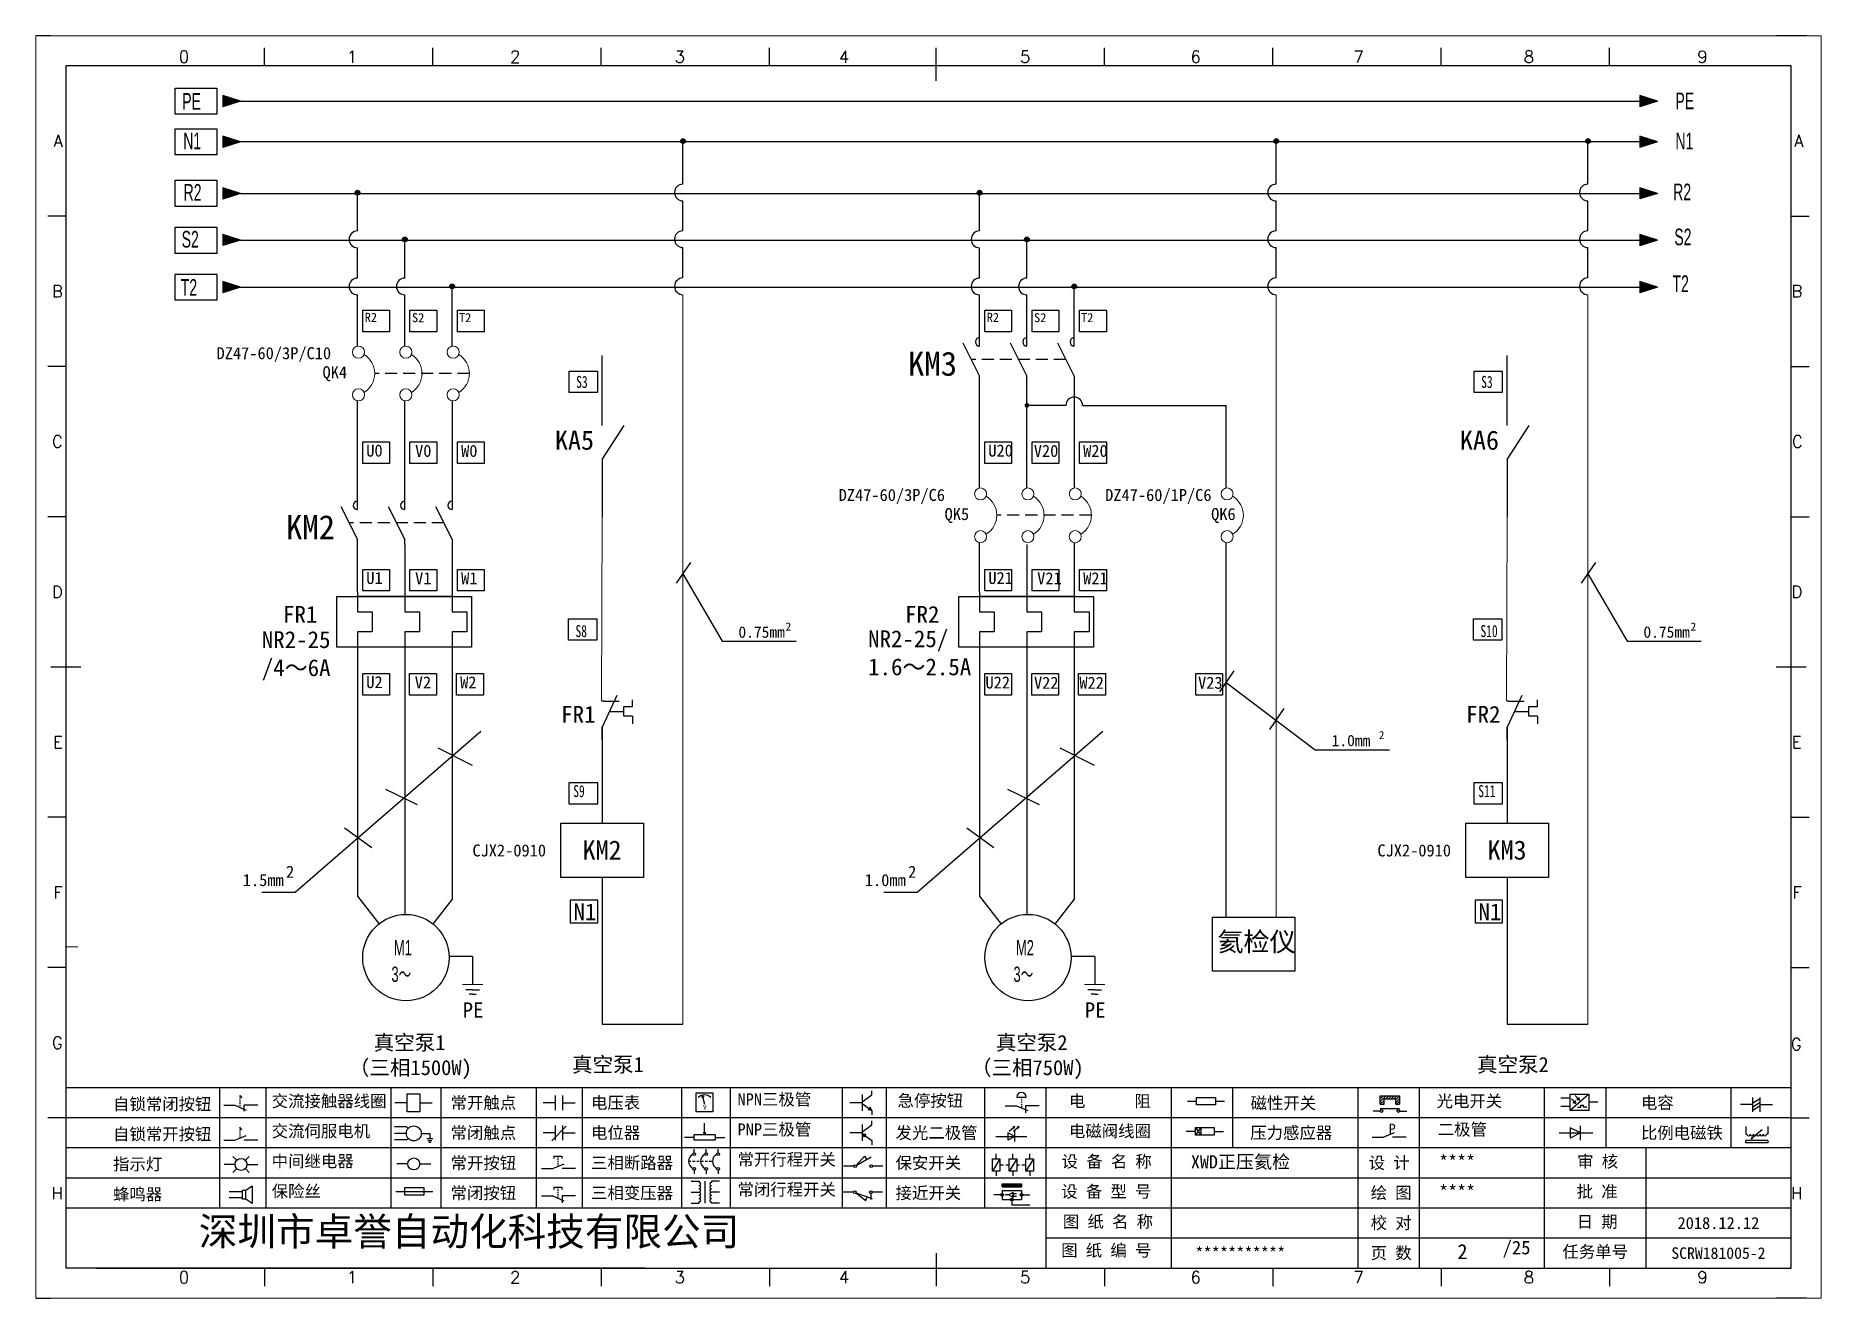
# Model space of a CAD drawing. Header units: millimetres. Extents: x -300 to 5587, y 233 to 3316.
# Drawn here: x 451.1 to 748.1, y 1904.7 to 2114.7 of the extents above; entities that cross this region are included whole.
import ezdxf
from ezdxf.enums import TextEntityAlignment as Align

# ---------------------------------------------------------------- set-up
doc = ezdxf.new("R2010")
doc.units = ezdxf.units.MM
doc.linetypes.add('ACISOWELD', pattern=[3, 2, -1])
for name, color, linetype in [('AE_BOR', 1, 'Continuous'), ('MISC', 2, 'Continuous'), ('SYMS', 7, 'Continuous')]:
    doc.layers.add(name, color=color, linetype=linetype)
doc.styles.get("Standard").update_dxf_attribs({"font": ''})
doc.styles.add('WD', font='romans.shx', dxfattribs={"width": 0.8, "bigfont": 'gbcbig.shx'})
doc.styles.add('样式 0', font='')
doc.styles.add('样式 2', font='')
doc.styles.add('样式 8', font='arial.ttf', dxfattribs={"width": 0.6, "height": 2.5})
doc.styles.add('汉字', font='')
doc.styles.get('Standard').set_extended_font_data('SimSun')
doc.styles.get('样式 0').set_extended_font_data('KaiTi_GB2312')
doc.styles.get('样式 2').set_extended_font_data('NSimSun')
doc.styles.get('汉字').set_extended_font_data('新宋体')

msp = doc.modelspace()

# ---------------------------------------------------------------- texts
at = {"style": '汉字'}
for s, p in [('QK4', (500.867, 2058.703)), ('QK5', (604.337, 2035.119)), ('QK6', (648.669, 2035.119))]:
    msp.add_text(s, height=2, dxfattribs=at).set_placement(p, align=Align.MIDDLE_CENTER)
at = {"color": 0}
for s, p in [('0.75mm', (568.006, 2014.546)), ('0.75mm', (718.535, 2014.546)), ('1.0mm', (666.681, 1996.501))]:
    msp.add_text(s, height=1.89, dxfattribs=at).set_placement(p)
msp.add_text('2', height=2.5).set_placement((687.585, 1911.188))
at = {"attachment_point": 1}
for s, insert, char_height, width, style in [('N1', (475.664, 2098.572), 2.772, 4.96666, '样式 8'), ('N1', (723.864, 2098.554), 2.772, 4.96666, '样式 8'), ('R2', (475.727, 2090.009), 2.772, 4.96666, '样式 8'), ('R2', (723.489, 2090.078), 2.772, 15.27425, '样式 8'), ('S2', (475.397, 2082.208), 2.772, 4.96666, '样式 8'), ('S2', (723.68, 2082.594), 2.772, 19.43687, '样式 8'), ('T2', (475.247, 2074.202), 2.772, 4.96666, '样式 8'), ('T2', (723.375, 2074.82), 2.772, 15.27425, '样式 8'), ('KA5', (537.484, 2048.993), 3.185, 7.10735, '样式 0'), ('KA6', (688.013, 2048.993), 3.185, 7.10735, '样式 0'), ('\\pi0.45543;KM2', (541.617, 1980.819), 3.185, 7.31625, '样式 2'), ('\\pi0.45543;KM3', (692.146, 1980.819), 3.185, 7.31625, '样式 2'), ('M1', (510.7, 1964.257), 2.56, 8.7428, '样式 8'), ('M2', (614.171, 1964.257), 2.56, 8.7428, '样式 8'), ('氦检仪', (647.66, 1965.573), 3.185, 18.06581, '样式 2'), ('{\\f|b0|i0|c2|p2;3\\fSimSun|b0|i0|c134|p2;～}', (510.285, 1959.847), 2.56, 9.87863, '样式 8'), ('{\\f|b0|i0|c2|p2;3\\fSimSun|b0|i0|c134|p2;～}', (613.756, 1959.847), 2.56, 9.87863, '样式 8')]:
    msp.add_mtext(s, dxfattribs=dict(at, insert=insert, char_height=char_height, width=width, style=style))
at = {"color": 0, "char_height": 1.35, "width": 2.39904, "attachment_point": 1}
for insert in [(575.856, 2017.07), (726.384, 2017.07), (674.53, 1999.025)]:
    msp.add_mtext('2', dxfattribs=dict(at, insert=insert))
at = {"color": 0, "lineweight": -2, "char_height": 2.5415, "width": 5.69717, "attachment_point": 1}
for insert in [(522.136, 1953.898), (625.607, 1953.898)]:
    msp.add_mtext('{PE}', dxfattribs=dict(at, insert=insert))
at = {"char_height": 2.5, "attachment_point": 1}
for s, insert, width in [('\\pi6.372;真空泵1\\P\\pi2.254;（三相1500W)', (500.968, 1948.461), 23.05006), ('\\pi6.372;真空泵2\\P\\pi2.254;（三相750W)', (604.439, 1948.461), 23.05006), ('{\\fSimSun|b0|i0|c134|p2;真空泵1}', (540.328, 1944.802), 47.49761), ('{真空泵2}', (690.857, 1944.802), 47.49761)]:
    msp.add_mtext(s, dxfattribs=dict(at, insert=insert, width=width))
at = {"layer": 'MISC', "char_height": 2.772, "width": 4.96666, "attachment_point": 1, "style": '样式 8'}
for insert in [(475.5, 2105.137), (723.864, 2105.207)]:
    msp.add_mtext('PE', dxfattribs=dict(at, insert=insert))
at = {"layer": 'MISC', "color": 0, "attachment_point": 1, "style": '样式 0'}
for s, insert, char_height, width in [('R2', (505.845, 2068.584), 1.5, 5.01683), ('S2', (513.711, 2068.531), 1.5, 5.01683), ('T2', (521.533, 2068.533), 1.5, 5.01683), ('R2', (609.314, 2068.586), 1.5, 5.01683), ('S2', (617.181, 2068.533), 1.5, 5.01683), ('T2', (625.003, 2068.535), 1.5, 5.01683), ('{\\fSimSun|b0|i0|c134|p2;DZ47-60/3P/C10}', (481.204, 2062.871), 2, 9.98661), ('KM3', (596.21, 2062.12), 4, 5.01683), ('{\\W0.7;S3}', (541.021, 2058.096), 2, 3.31882), ('{\\W0.7;S3}', (691.549, 2058.096), 2, 3.31882), ('U0', (506.1, 2046.676), 2, 5.01683), ('V0', (514.222, 2046.623), 2, 5.01683), ('W0', (521.874, 2046.625), 2, 5.01683), ('U20', (609.569, 2046.678), 2, 5.01683), ('V20', (617.132, 2046.625), 2, 5.01683), ('W20', (625.343, 2046.627), 2, 5.01683), ('{\\fSimSun|b0|i0|c134|p2;DZ47-60/3P/C6}', (584.674, 2039.287), 2, 9.98661), ('{\\fSimSun|b0|i0|c134|p2;DZ47-60/1P/C6}', (629.006, 2039.287), 2, 9.98661), ('KM2', (492.741, 2034.936), 4, 5.01683), ('U1', (506.1, 2025.482), 2, 5.01683), ('V1', (514.222, 2025.429), 2, 5.01683), ('W1', (521.874, 2025.43), 2, 5.01683), ('U21', (609.571, 2025.482), 2, 5.01683), ('V21', (617.693, 2025.429), 2, 5.01683), ('W21', (625.345, 2025.43), 2, 5.01683), ('FR1', (492.255, 2019.827), 2.8, 5.01683), ('FR2', (595.726, 2019.827), 2.8, 5.01683), ('{\\W0.7;S8}', (540.9, 2016.653), 2, 3.31882), ('{\\W0.7;S10}', (691.429, 2016.653), 2, 3.31882), ('NR2-25\\P/4～6{A}', (488.723, 2015.63), 2.8, 20.46786), ('NR2-25/\\P1.6～2.5A', (589.575, 2015.768), 2.8, 20.46786), ('U2', (506.1, 2008.167), 2, 5.01683), ('V2', (514.164, 2008.114), 2, 5.01683), ('W2', (521.714, 2008.116), 2, 5.01683), ('U22', (609.096, 2008.108), 2, 5.01683), ('V22', (617.16, 2008.055), 2, 5.01683), ('W22', (624.71, 2008.057), 2, 5.01683), ('V23', (644.456, 2008.055), 2, 5.01683), ('FR1', (538.517, 2003.205), 2.8, 5.01683), ('FR2', (689.046, 2003.205), 2.8, 5.01683), ('{\\W0.7;S9}', (540.531, 1990.039), 2, 3.31882), ('{\\W0.7;S11}', (691.06, 1990.039), 2, 3.31882), ('{\\fSimSun|b0|i0|c134|p49;CJX2-0910}', (523.757, 1980.166), 2, 9.93959), ('{\\fSimSun|b0|i0|c134|p49;CJX2-0910}', (674.286, 1980.166), 2, 9.93959), ('1.5mm', (485.558, 1975.235), 2, 5.01683), ('2', (492.754, 1976.618), 2, 5.01683), ('1.0mm', (589.029, 1975.235), 2, 5.01683), ('2', (596.225, 1976.618), 2, 5.01683), ('N1', (540.571, 1970.361), 2.8, 5.01683), ('N1', (691.1, 1970.361), 2.8, 5.01683)]:
    msp.add_mtext(s, dxfattribs=dict(at, insert=insert, char_height=char_height, width=width))

# ---------------------------------------------------------------- blocks, each defined once
blk = doc.blocks.new('磁性开关')
at = {"linetype": 'ByBlock'}
h = blk.add_hatch(dxfattribs=at)
h.set_pattern_fill('ANSI31', color=256, scale=0.1, style=0)
h.paths.add_polyline_path([(-1910.88, -776.69), (-1910.88, -775.29), (-1907.69, -775.29), (-1907.69, -776.69), (-1908.31, -776.69), (-1908.31, -775.79), (-1910.25, -775.79), (-1910.25, -776.69)])
for p, q in [((-1910.91, -777.81), (-1912.09, -777.81)), ((-1910.88, -776.69), (-1910.88, -775.29)), ((-1910.88, -775.29), (-1907.69, -775.29)), ((-1910.88, -776.69), (-1910.25, -776.69)), ((-1910.88, -777.39), (-1907.69, -777.39)), ((-1910.25, -776.69), (-1910.25, -775.79)), ((-1910.25, -775.79), (-1908.31, -775.79)), ((-1908.31, -776.69), (-1908.31, -775.79)), ((-1908.31, -776.69), (-1907.69, -776.69)), ((-1907.69, -775.29), (-1907.69, -776.69)), ((-1907.66, -777.81), (-1906.48, -777.81))]:
    blk.add_line(p, q, dxfattribs=at)
for centre in [(-1910.68, -777.81), (-1907.88, -777.81)]:
    blk.add_circle(centre, 0.225, dxfattribs=at)
blk = doc.blocks.new('*U4')
at = {"linetype": 'ByBlock'}
for p, q in [((-1909.23, -780.45), (-1909.23, -780.67)), ((-1909.23, -780.45), (-1908.92, -780.84)), ((-1909.23, -780.84), (-1909.23, -781.05)), ((-1911.92, -782.07), (-1910.06, -782.07)), ((-1910.06, -782.07), (-1908.18, -782.88)), ((-1909.23, -781.23), (-1909.23, -781.44)), ((-1909.23, -781.61), (-1909.23, -781.83)), ((-1909.23, -782), (-1909.23, -782.21)), ((-1909.23, -782.38), (-1909.23, -782.43)), ((-1908.52, -783.07), (-1908.52, -782.07)), ((-1906.25, -782.07), (-1908.52, -782.07))]:
    blk.add_line(p, q, dxfattribs=at)
blk = doc.blocks.new('*U6')
at = {"linetype": 'ByBlock'}
for p, q in [((-1911.92, -792.89), (-1910.06, -792.89)), ((-1910.06, -792.89), (-1908.18, -792.08)), ((-1908.88, -791.17), (-1909.23, -790.71)), ((-1909.23, -790.71), (-1909.23, -790.92)), ((-1909.23, -791.09), (-1909.23, -791.31)), ((-1909.23, -791.48), (-1909.23, -791.69)), ((-1909.23, -791.86), (-1909.23, -792.08)), ((-1909.23, -792.25), (-1909.23, -792.47)), ((-1906.25, -792.89), (-1908.52, -792.89))]:
    blk.add_line(p, q, dxfattribs=at)
blk = doc.blocks.new('蜂鸣器')
at = {"linetype": 'ByBlock'}
for p, q in [((-1907.17, -795.53), (-1908.25, -796.26)), ((-1907.17, -795.53), (-1907.17, -798.41)), ((-1908.8, -796.48), (-1911.01, -796.48)), ((-1908.8, -797.46), (-1911.01, -797.46)), ((-1908.25, -796.26), (-1908.8, -796.26)), ((-1908.8, -797.68), (-1908.8, -796.26)), ((-1908.25, -797.68), (-1908.8, -797.68)), ((-1908.25, -797.68), (-1908.25, -796.26)), ((-1907.17, -798.41), (-1908.25, -797.68))]:
    blk.add_line(p, q, dxfattribs=at)
blk = doc.blocks.new('指示灯')
at = {"linetype": 'ByBlock'}
for p, q in [((-1854.25, -776.92), (-1856.06, -776.92)), ((-1854.62, -775.59), (-1853.97, -776.23)), ((-1854.62, -778.25), (-1853.97, -777.61)), ((-1851.9, -775.59), (-1852.54, -776.23)), ((-1851.9, -778.25), (-1852.54, -777.61)), ((-1852.26, -776.92), (-1850.45, -776.92))]:
    blk.add_line(p, q, dxfattribs=at)
blk.add_circle((-1853.26, -776.92), 0.992, dxfattribs=at)
blk = doc.blocks.new('光电开关')
at = {"linetype": 'ByBlock'}
h = blk.add_hatch(dxfattribs=at)
h.set_pattern_fill('ANSI31', color=256, scale=0.01, style=0)
h.set_pattern_definition([(45, (0.172267, 0), (-0.0224506403, 0.0224506403), [])])
h.paths.add_polyline_path([(-1882.44, -776.34), (-1882.5, -775.91), (-1882.68, -776.07)])
h.paths.add_polyline_path([(-1882.86, -776.23), (-1882.44, -776.34), (-1882.68, -776.07)])
h.paths.add_polyline_path([(-1883.05, -776.88), (-1883.11, -776.45), (-1883.29, -776.61)])
h.paths.add_polyline_path([(-1883.47, -776.77), (-1883.05, -776.88), (-1883.29, -776.61)])
for p, q in [((-1884.01, -775.96), (-1885.56, -775.96)), ((-1884.01, -777.39), (-1885.56, -777.39)), ((-1880.91, -775.3), (-1884.01, -778.05)), ((-1883.75, -776.09), (-1883.05, -776.88)), ((-1883.11, -776.45), (-1883.47, -776.77)), ((-1883.05, -776.88), (-1883.47, -776.77)), ((-1883.14, -775.55), (-1882.44, -776.34)), ((-1883.05, -776.88), (-1883.11, -776.45)), ((-1882.5, -775.91), (-1882.86, -776.23)), ((-1882.44, -776.34), (-1882.86, -776.23)), ((-1882.78, -777.47), (-1882.23, -777.47)), ((-1882.44, -776.34), (-1882.5, -775.91)), ((-1882.23, -777.47), (-1882.23, -777.14)), ((-1882.23, -777.14), (-1881.78, -777.14)), ((-1881.78, -777.47), (-1881.78, -777.14)), ((-1881.23, -777.47), (-1881.78, -777.47)), ((-1879.37, -776.67), (-1880.91, -776.67))]:
    blk.add_line(p, q, dxfattribs=at)
blk.add_lwpolyline([(-1884.01, -775.3), (-1880.91, -775.3), (-1880.91, -778.05), (-1884.01, -778.05)], close=True, dxfattribs=at)
blk = doc.blocks.new('交流接触器线圈')
at = {"linetype": 'ByBlock'}
for p, q in [((-1880.82, -781.77), (-1882.87, -781.77)), ((-1878.72, -781.77), (-1876.67, -781.77))]:
    blk.add_line(p, q, dxfattribs=at)
blk.add_lwpolyline([(-1880.82, -780.28), (-1878.72, -780.28), (-1878.72, -783.26), (-1880.82, -783.26)], close=True, dxfattribs=at)
blk = doc.blocks.new('交流伺服电机')
at = {"linetype": 'ByBlock'}
for p, q in [((-1880.97, -785.75), (-1882.94, -785.75)), ((-1880.97, -786.85), (-1882.94, -786.85)), ((-1880.97, -785.75), (-1880.65, -786.03)), ((-1878.49, -786.85), (-1877.07, -786.85)), ((-1877.07, -786.85), (-1877.07, -787.72)), ((-1880.97, -787.94), (-1882.94, -787.94)), ((-1880.97, -787.94), (-1880.65, -787.67)), ((-1877.54, -787.72), (-1876.59, -787.72)), ((-1877.38, -788.01), (-1876.75, -788.01)), ((-1877.23, -788.29), (-1876.9, -788.29))]:
    blk.add_line(p, q, dxfattribs=at)
blk.add_circle((-1879.73, -786.85), 1.24, dxfattribs=at)
blk = doc.blocks.new('中间继电器')
at = {"linetype": 'ByBlock'}
for p, q in [((-1880.72, -791.92), (-1882.54, -791.92)), ((-1878.74, -791.92), (-1876.92, -791.92))]:
    blk.add_line(p, q, dxfattribs=at)
blk.add_circle((-1879.73, -791.92), 0.992, dxfattribs=at)
blk = doc.blocks.new('保险丝')
at = {"linetype": 'ByBlock'}
blk.add_line((-1882.72, -796.49), (-1876.55, -796.49), dxfattribs=at)
blk.add_lwpolyline([(-1881.2, -795.86), (-1878.06, -795.86), (-1878.06, -797.12), (-1881.2, -797.12)], close=True, dxfattribs=at)
blk = doc.blocks.new('常开按钮')
at = {"linetype": 'ByBlock'}
for p, q in [((-1910.06, -787.73), (-1908.18, -786.93)), ((-1909.9, -785.68), (-1908.56, -785.68)), ((-1909.9, -785.68), (-1909.9, -786.07)), ((-1909.23, -785.68), (-1909.23, -785.89)), ((-1909.23, -786.06), (-1909.23, -786.28)), ((-1909.23, -786.45), (-1909.23, -786.67)), ((-1909.23, -786.84), (-1909.23, -787.05)), ((-1908.56, -785.68), (-1908.56, -786.07)), ((-1911.92, -787.73), (-1910.06, -787.73)), ((-1909.23, -787.22), (-1909.23, -787.38)), ((-1906.25, -787.73), (-1908.52, -787.73))]:
    blk.add_line(p, q, dxfattribs=at)
blk = doc.blocks.new('常开触点')
at = {"linetype": 'ByBlock'}
for p, q in [((-1853.82, -782.99), (-1853.82, -780.56)), ((-1852.6, -782.99), (-1852.6, -780.56)), ((-1853.82, -781.77), (-1855.88, -781.77)), ((-1852.6, -781.77), (-1850.55, -781.77))]:
    blk.add_line(p, q, dxfattribs=at)
blk = doc.blocks.new('常闭触点')
at = {"linetype": 'ByBlock'}
for p, q in [((-1853.82, -786.77), (-1855.88, -786.77)), ((-1852.01, -785.66), (-1854.43, -788.1)), ((-1853.82, -787.99), (-1853.82, -785.56)), ((-1852.6, -787.99), (-1852.6, -785.56)), ((-1852.6, -786.77), (-1850.55, -786.77))]:
    blk.add_line(p, q, dxfattribs=at)
blk = doc.blocks.new('常闭按钮')
at = {"linetype": 'ByBlock'}
for p, q in [((-1856.13, -792.28), (-1854.28, -792.28)), ((-1854.28, -792.28), (-1852.4, -793.09)), ((-1854.11, -790.83), (-1852.77, -790.83)), ((-1854.11, -790.83), (-1854.11, -791.22)), ((-1853.44, -790.83), (-1853.44, -791.04)), ((-1853.44, -791.21), (-1853.44, -791.43)), ((-1853.44, -791.6), (-1853.44, -791.82)), ((-1853.44, -791.99), (-1853.44, -792.2)), ((-1853.44, -792.37), (-1853.44, -792.53)), ((-1852.77, -790.83), (-1852.77, -791.22)), ((-1850.47, -792.28), (-1852.73, -792.28)), ((-1852.73, -792.28), (-1852.73, -793.43))]:
    blk.add_line(p, q, dxfattribs=at)
blk = doc.blocks.new('电磁阀线圈')
at = {"linetype": 'ByBlock'}
for p, q in [((-1854.61, -795.92), (-1853.75, -797.16)), ((-1853.75, -795.92), (-1854.61, -797.16)), ((-1853.75, -795.92), (-1853.75, -797.16)), ((-1854.61, -796.54), (-1856.17, -796.54)), ((-1851.53, -796.54), (-1849.97, -796.54))]:
    blk.add_line(p, q, dxfattribs=at)
blk.add_lwpolyline([(-1854.61, -795.92), (-1851.53, -795.92), (-1851.53, -797.16), (-1854.61, -797.16)], close=True, dxfattribs=at)
blk = doc.blocks.new('电压表')
at = {"linetype": 'ByBlock'}
for p, q in [((-1814.84, -780.75), (-1814.91, -781.13)), ((-1814.6, -781.05), (-1814.91, -781.13)), ((-1814.84, -780.75), (-1814.46, -782.26)), ((-1814.84, -780.75), (-1814.6, -781.05))]:
    blk.add_line(p, q, dxfattribs=at)
blk.add_lwpolyline([(-1815.84, -780.34), (-1813.07, -780.34), (-1813.07, -783.49), (-1815.84, -783.49)], close=True, dxfattribs=at)
blk.add_arc((-1814.46, -782.26), 1.56, 46.8313, 133.1687, dxfattribs=at)
at = {"linetype": 'ByBlock', "insert": (-1814.7, -782.39), "char_height": 0.75, "width": 0.6768, "attachment_point": 1}
blk.add_mtext('V', dxfattribs=at)
blk = doc.blocks.new('电位器')
at = {"linetype": 'ByBlock'}
for p, q in [((-1814.45, -787.3), (-1814.62, -786.96)), ((-1814.62, -786.96), (-1814.27, -786.96)), ((-1814.45, -787.3), (-1814.45, -785.39)), ((-1814.45, -787.3), (-1814.27, -786.96)), ((-1816.21, -787.75), (-1817.79, -787.75)), ((-1812.68, -787.75), (-1811.1, -787.75))]:
    blk.add_line(p, q, dxfattribs=at)
blk.add_lwpolyline([(-1816.21, -787.3), (-1812.68, -787.3), (-1812.68, -788.2), (-1816.21, -788.2)], close=True, dxfattribs=at)
blk = doc.blocks.new('三相断路器')
at = {"linetype": 'ByBlock'}
for p, q in [((-1816.17, -790.33), (-1816.17, -789.7)), ((-1814.17, -790.33), (-1814.17, -789.7)), ((-1812.18, -790.33), (-1812.18, -789.7)), ((-1817.14, -791.74), (-1816.72, -791.74)), ((-1816.45, -791.74), (-1816.03, -791.74)), ((-1815.76, -791.74), (-1815.34, -791.74)), ((-1815.07, -791.74), (-1814.65, -791.74)), ((-1814.38, -791.74), (-1813.96, -791.74)), ((-1813.69, -791.74), (-1813.27, -791.74)), ((-1816.17, -793.19), (-1816.17, -793.83)), ((-1814.17, -793.19), (-1814.17, -793.83)), ((-1812.18, -793.19), (-1812.18, -793.83))]:
    blk.add_line(p, q, dxfattribs=at)
for centre in [(-1816.17, -790.55), (-1816.17, -792.98), (-1814.17, -790.55), (-1814.17, -792.98), (-1812.18, -790.55), (-1812.18, -792.98)]:
    blk.add_circle(centre, 0.219, dxfattribs=at)
for centre in [(-1815.81, -791.74), (-1813.82, -791.74), (-1811.83, -791.74)]:
    blk.add_arc(centre, 1.32, 115.5791, 244.4209, dxfattribs=at)
blk = doc.blocks.new('三相变压器')
at = {"linetype": 'ByBlock'}
for p, q in [((-1816.69, -795.03), (-1815.37, -795.03)), ((-1815.37, -795.03), (-1815.37, -795.24)), ((-1814.34, -798.7), (-1814.34, -795.04)), ((-1812, -795.03), (-1813.32, -795.03)), ((-1813.32, -795.03), (-1813.32, -795.24)), ((-1816.69, -796.87), (-1815.37, -796.87)), ((-1816.69, -798.71), (-1815.37, -798.71)), ((-1815.37, -798.71), (-1815.37, -798.5)), ((-1812, -796.87), (-1813.32, -796.87)), ((-1813.32, -798.71), (-1813.32, -798.5)), ((-1812, -798.71), (-1813.32, -798.71))]:
    blk.add_line(p, q, dxfattribs=at)
for centre, start, end in [((-1815.37, -795.51), 270, 90), ((-1815.37, -796.06), 270, 90), ((-1813.32, -795.51), 90, 270), ((-1813.32, -796.06), 90, 270), ((-1815.37, -796.6), 270, 90), ((-1815.37, -797.14), 270, 90), ((-1815.37, -797.68), 270, 90), ((-1815.37, -798.23), 270, 90), ((-1813.32, -796.6), 90, 270), ((-1813.32, -797.14), 90, 270), ((-1813.32, -797.68), 90, 270), ((-1813.32, -798.23), 90, 270)]:
    blk.add_arc(centre, 0.271, start, end, dxfattribs=at)
blk = doc.blocks.new('压力感应器')
at = {"linetype": 'ByBlock'}
for p, q in [((-1817.44, -777.73), (-1815.59, -777.73)), ((-1815.59, -777.73), (-1813.71, -776.93)), ((-1811.78, -777.73), (-1814.05, -777.73))]:
    blk.add_line(p, q, dxfattribs=at)
at = {"linetype": 'ByBlock', "insert": (-1814.65, -775.48), "char_height": 1.68, "width": 1.2242, "attachment_point": 1}
blk.add_mtext('{\\fNSimSun|b0|i0|c134|p49;P}', dxfattribs=at)
blk = doc.blocks.new('二极管')
at = {"linetype": 'ByBlock'}
for p, q in [((-1787.52, -776.77), (-1781.92, -776.77)), ((-1783.97, -776.77), (-1785.69, -775.9)), ((-1785.69, -775.9), (-1785.69, -777.65)), ((-1783.97, -776.77), (-1785.69, -777.65)), ((-1783.97, -777.99), (-1783.97, -775.56))]:
    blk.add_line(p, q, dxfattribs=at)
blk = doc.blocks.new('NPN三极管')
at = {"linetype": 'ByBlock'}
for p, q in [((-1785.73, -780.61), (-1785.73, -783.32)), ((-1785.73, -781.82), (-1784.15, -780.66)), ((-1784.15, -780.66), (-1784.15, -779.98)), ((-1785.73, -781.97), (-1787.81, -781.97)), ((-1785.73, -782.11), (-1784.15, -783.27)), ((-1784.41, -782.73), (-1784.74, -783.18)), ((-1784.15, -783.27), (-1784.74, -783.18)), ((-1784.15, -783.27), (-1784.41, -782.73)), ((-1784.15, -783.27), (-1784.15, -783.96))]:
    blk.add_line(p, q, dxfattribs=at)
blk = doc.blocks.new('PNP三极管')
at = {"linetype": 'ByBlock'}
for p, q in [((-1784.9, -786.74), (-1786.98, -786.74)), ((-1784.9, -785.38), (-1784.9, -788.09)), ((-1784.9, -786.59), (-1783.32, -785.43)), ((-1784.9, -786.88), (-1783.32, -788.04)), ((-1784.9, -786.88), (-1784.31, -786.97)), ((-1784.9, -786.88), (-1784.64, -787.42)), ((-1784.31, -786.97), (-1784.64, -787.42)), ((-1783.32, -785.43), (-1783.32, -784.75)), ((-1783.32, -788.04), (-1783.32, -788.73))]:
    blk.add_line(p, q, dxfattribs=at)
blk = doc.blocks.new('常开行程开关')
at = {"linetype": 'ByBlock'}
for p, q in [((-1786.29, -792.3), (-1788.01, -792.3)), ((-1785.89, -792.17), (-1784.52, -790.62)), ((-1785.89, -792.17), (-1783.43, -790.72)), ((-1784.52, -790.62), (-1784.19, -791.17)), ((-1781.48, -792.3), (-1783.21, -792.3))]:
    blk.add_line(p, q, dxfattribs=at)
for centre in [(-1786.07, -792.3), (-1783.42, -792.3)]:
    blk.add_circle(centre, 0.219, dxfattribs=at)
blk = doc.blocks.new('常闭行程开关')
at = {"linetype": 'ByBlock'}
for p, q in [((-1786.34, -796.62), (-1788.07, -796.62)), ((-1785.93, -796.72), (-1783.25, -797.7)), ((-1785.93, -796.72), (-1784.3, -798)), ((-1784.3, -798), (-1784.08, -797.4)), ((-1783.48, -796.84), (-1783.48, -797.85)), ((-1781.54, -796.62), (-1783.26, -796.62))]:
    blk.add_line(p, q, dxfattribs=at)
for centre in [(-1786.12, -796.62), (-1783.48, -796.62)]:
    blk.add_circle(centre, 0.219, dxfattribs=at)
blk = doc.blocks.new('电容')
at = {"linetype": 'ByBlock'}
for p, q in [((-1756.08, -782.99), (-1756.08, -780.56)), ((-1754.86, -780.79), (-1756.08, -781.55)), ((-1754.86, -782.99), (-1754.86, -780.56)), ((-1756.08, -781.77), (-1758.13, -781.77)), ((-1754.86, -781.44), (-1756.08, -782.2)), ((-1754.86, -781.99), (-1756.08, -782.75)), ((-1754.86, -781.77), (-1752.81, -781.77))]:
    blk.add_line(p, q, dxfattribs=at)
blk = doc.blocks.new('发光二极管')
at = {"linetype": 'ByBlock'}
for p, q in [((-1758.01, -786.77), (-1752.89, -786.77)), ((-1754.84, -786.77), (-1756.04, -786.16)), ((-1756.04, -786.16), (-1756.04, -787.39)), ((-1754.84, -786.77), (-1756.04, -787.39)), ((-1755.78, -785.92), (-1754.89, -785.14)), ((-1754.89, -785.14), (-1755.2, -785.22)), ((-1755.2, -785.22), (-1755.01, -785.43)), ((-1755.08, -785.92), (-1754.18, -785.14)), ((-1754.89, -785.14), (-1755.01, -785.43)), ((-1754.84, -787.63), (-1754.84, -785.92)), ((-1754.18, -785.14), (-1754.49, -785.22)), ((-1754.49, -785.22), (-1754.31, -785.43)), ((-1754.18, -785.14), (-1754.31, -785.43))]:
    blk.add_line(p, q, dxfattribs=at)
blk = doc.blocks.new('比例电磁阀')
at = {"linetype": 'ByBlock'}
for p, q in [((-1757.26, -775.38), (-1757.26, -776.71)), ((-1757.26, -776.71), (-1757.05, -776.71)), ((-1753.6, -777.73), (-1757.25, -777.73)), ((-1757.25, -778.13), (-1757.25, -777.73)), ((-1753.6, -778.13), (-1757.25, -778.13)), ((-1754.5, -775.98), (-1756.35, -777.44)), ((-1756.35, -777.44), (-1756.25, -777.25)), ((-1756.35, -777.44), (-1756.15, -777.38)), ((-1756.15, -777.38), (-1756.25, -777.25)), ((-1753.58, -776.71), (-1753.8, -776.71)), ((-1753.6, -777.73), (-1753.6, -778.13)), ((-1753.58, -775.38), (-1753.58, -776.71))]:
    blk.add_line(p, q, dxfattribs=at)
for centre in [(-1756.78, -776.71), (-1756.24, -776.71), (-1755.7, -776.71), (-1755.15, -776.71), (-1754.61, -776.71), (-1754.07, -776.71)]:
    blk.add_arc(centre, 0.271, 180, 0, dxfattribs=at)
blk = doc.blocks.new('保安开关')
at = {"linetype": 'ByBlock'}
for p, q in [((-1757.96, -790.79), (-1757.96, -789.97)), ((-1755.17, -790.79), (-1755.17, -789.97)), ((-1752.39, -790.79), (-1752.39, -789.97)), ((-1757.33, -790.79), (-1758.6, -792.81)), ((-1757.96, -792.81), (-1757.96, -793.62)), ((-1757.33, -791.8), (-1756.72, -791.8)), ((-1756.35, -791.8), (-1755.89, -791.8)), ((-1754.54, -790.79), (-1755.81, -792.81)), ((-1755.17, -792.81), (-1755.17, -793.62)), ((-1754.52, -791.8), (-1754.06, -791.8)), ((-1753.69, -791.8), (-1753.08, -791.8)), ((-1751.75, -790.79), (-1753.02, -792.81)), ((-1752.39, -792.81), (-1752.39, -793.62))]:
    blk.add_line(p, q, dxfattribs=at)
for points in [[(-1758.6, -790.79), (-1757.33, -790.79), (-1757.33, -792.81), (-1758.6, -792.81)], [(-1755.81, -790.79), (-1754.54, -790.79), (-1754.54, -792.81), (-1755.81, -792.81)], [(-1753.02, -790.79), (-1751.75, -790.79), (-1751.75, -792.81), (-1753.02, -792.81)]]:
    blk.add_lwpolyline(points, close=True, dxfattribs=at)
blk = doc.blocks.new('接近开关')
at = {"linetype": 'ByBlock'}
h = blk.add_hatch(dxfattribs=at)
h.set_pattern_fill('ANSI31', color=256, scale=0.01, style=0)
h.set_pattern_definition([(45, (-89.131516, -30.795668), (-0.0224506403, 0.0224506403), [])])
h.paths.add_polyline_path([(-1516.96, -1123.35), (-1516.96, -1122.85), (-1513.76, -1122.85), (-1513.76, -1123.35)])
for p, q in [((-1517.18, -1124.71), (-1518.36, -1124.71)), ((-1516.96, -1123.35), (-1516.96, -1122.85)), ((-1516.96, -1122.85), (-1513.76, -1122.85)), ((-1516.96, -1123.35), (-1513.76, -1123.35)), ((-1516.96, -1123.95), (-1513.76, -1123.95)), ((-1516.96, -1123.95), (-1516.96, -1125.47)), ((-1516.96, -1125.47), (-1513.76, -1125.47)), ((-1515.91, -1124.71), (-1516.45, -1124.71)), ((-1515.11, -1124.31), (-1515.91, -1124.71)), ((-1515.11, -1125.11), (-1515.91, -1124.71)), ((-1515.33, -1124.53), (-1515.17, -1124.53)), ((-1515.33, -1124.88), (-1515.17, -1124.88)), ((-1515.25, -1124.45), (-1515.25, -1124.61)), ((-1515.11, -1124.31), (-1515.11, -1125.11)), ((-1515.11, -1124.48), (-1514.58, -1124.48)), ((-1515.11, -1124.94), (-1514.58, -1124.94)), ((-1513.76, -1122.85), (-1513.76, -1123.35)), ((-1513.76, -1123.95), (-1513.76, -1125.47)), ((-1513.54, -1124.71), (-1512.36, -1124.71)), ((-1515.36, -1125.69), (-1515.36, -1126.36)), ((-1515.36, -1126.36), (-1512.36, -1126.36))]:
    blk.add_line(p, q, dxfattribs=at)
for centre in [(-1516.96, -1124.71), (-1515.36, -1125.47), (-1513.76, -1124.71)]:
    blk.add_circle(centre, 0.225, dxfattribs=at)
blk = doc.blocks.new('电阻')
at = {"linetype": 'ByBlock'}
for p, q in [((-3.09, 0), (-1.57, 0)), ((1.57, 0), (3.09, 0))]:
    blk.add_line(p, q, dxfattribs=at)
blk.add_lwpolyline([(-1.57, 0.63), (1.57, 0.63), (1.57, -0.63), (-1.57, -0.63)], close=True, dxfattribs=at)
blk = doc.blocks.new('急停按钮')
at = {"linetype": 'ByBlock'}
for p, q in [((-1.86, 0), (0, 0)), ((0, 0), (1.88, -0.81)), ((0.06, 1.45), (1.61, 1.45)), ((0.83, 1.45), (0.83, 1.24)), ((0.83, 1.07), (0.83, 0.85)), ((0.83, 0.68), (0.83, 0.47)), ((0.83, 0.29), (0.83, 0.08)), ((3.81, 0), (1.54, 0)), ((1.54, 0), (1.54, -1.15)), ((0.83, -0.09), (0.83, -0.24))]:
    blk.add_line(p, q, dxfattribs=at)
blk.add_arc((0.83, 1.45), 0.774, 0, 180)
blk = doc.blocks.new('电控横A4')
for p, q in [((292, -5), (5, -5)), ((5, -5), (5, -205)), ((292, -205), (292, -5)), ((10.03, -205), (289.53, -205)), ((130.8, -205), (190.75, -205)), ((190.75, -205), (259.54, -205))]:
    blk.add_line(p, q)
at = {"lineweight": 9, "ltscale": 0.1}
for p, q in [((5, -151.57), (7, -151.57)), ((101.34, -205), (130.8, -205)), ((129.44, -205), (129.44, -205)), ((129.44, -205), (129.44, -205)), ((129.44, -205), (129.44, -205)), ((129.44, -205), (129.44, -205))]:
    blk.add_line(p, q, dxfattribs=at)
at = {"linetype": 'ByBlock'}
for p, q in [((292, -175), (5, -175)), ((292, -180), (5, -180)), ((292, -185), (5, -185)), ((292, -190), (5, -190)), ((292, -195), (5, -195)), ((292, -200), (168.03, -200))]:
    blk.add_line(p, q, dxfattribs=at)
at = {"color": 0, "lineweight": -2}
for p, q in [((30.58, -175), (30.58, -195)), ((38.26, -175), (38.26, -195)), ((59.05, -175), (59.05, -195)), ((67.4, -175), (67.4, -195)), ((83.26, -175), (83.26, -195)), ((90.91, -175), (90.91, -195)), ((107.4, -175), (107.4, -195)), ((115.5, -175), (115.5, -195)), ((134.12, -175), (134.12, -195)), ((141.48, -175), (141.48, -195)), ((157.79, -175), (157.79, -195)), ((168.03, -175), (168.03, -204.92)), ((188.84, -175), (188.84, -185)), ((199.08, -175), (199.08, -185)), ((219.89, -175), (219.89, -185)), ((230.12, -175), (230.12, -185)), ((250.93, -175), (250.93, -185)), ((261.17, -175), (261.17, -185)), ((281.98, -175), (281.98, -185)), ((188.84, -185), (188.84, -204.92)), ((219.89, -185), (219.89, -205)), ((230.12, -185), (230.12, -205)), ((250.93, -185), (250.93, -205)), ((267.79, -185), (267.79, -205))]:
    blk.add_line(p, q, dxfattribs=at)
at = {"color": 0, "ltscale": 2}
for p, q in [((292, -205), (292, -183.55)), ((101.34, -205), (5, -205)), ((259.54, -205), (289.53, -205)), ((259.54, -205), (292, -205))]:
    blk.add_line(p, q, dxfattribs=at)
at = {"layer": 'AE_BOR', "lineweight": 30}
for p, q in [((2.53, 0), (0, 0)), ((294.53, 0), (289.53, 0)), ((0, -210), (2.53, -210)), ((294.53, -210), (289.53, -210))]:
    blk.add_line(p, q, dxfattribs=at)
at = {"layer": 'AE_BOR', "color": 1, "lineweight": 15}
for p, q in [((0, 0), (297, 0)), ((0, -210), (0, 0)), ((297, 0), (297, -210)), ((297, -210), (0, -210))]:
    blk.add_line(p, q, dxfattribs=at)
at = {"layer": 'AE_BOR'}
for p, q in [((38.03, -5), (38.03, -2)), ((66.03, -5), (66.03, -2)), ((94.03, -5), (94.03, -2)), ((122.03, -5), (122.03, -2)), ((149.78, -5), (149.78, -2)), ((177.78, -5), (177.78, -2)), ((205.78, -5), (205.78, -2)), ((233.78, -5), (233.78, -2)), ((261.78, -5), (261.78, -2)), ((5, -30), (2, -30)), ((292, -30), (295, -30)), ((5, -55), (2, -55)), ((292, -55), (295, -55)), ((5, -80), (2, -80)), ((292, -80), (295, -80)), ((5, -130), (2, -130)), ((292, -130), (295, -130)), ((5, -155), (2, -155)), ((292, -155), (295, -155)), ((5, -180), (2, -180)), ((292, -180), (295, -180)), ((38.03, -205), (38.03, -208)), ((66.03, -205), (66.03, -208)), ((94.03, -205), (94.03, -208)), ((122.03, -205), (122.03, -208)), ((149.78, -205), (149.78, -208)), ((177.78, -205), (177.78, -208)), ((205.78, -205), (205.78, -208)), ((233.78, -205), (233.78, -208)), ((261.78, -205), (261.78, -208))]:
    blk.add_line(p, q, dxfattribs=at)
at = {"layer": 'AE_BOR', "color": 2, "lineweight": 30}
for p, q in [((149.78, -7.5), (149.78, -2.5)), ((2.5, -105), (7.5, -105)), ((289.5, -105), (294.5, -105)), ((149.78, -202.5), (149.78, -207.5)), ((149.78, -205), (149.78, -207.5))]:
    blk.add_line(p, q, dxfattribs=at)
at = {"linetype": 'ByBlock'}
for name, p in [('*U4', (1943.19, 604.18)), ('交流接触器线圈', (1942.62, 604.27)), ('常开触点', (1940.27, 604.3)), ('电压表', (1925.71, 604.52)), ('NPN三极管', (1923.2, 604.5)), ('磁性开关', (2134.53, 598.96)), ('光电开关', (2139.22, 599.27)), ('电容', (2041.69, 603.98)), ('电位器', (1925.71, 604.52)), ('PNP三极管', (1922.37, 604.27)), ('压力感应器', (2039.72, 594.52)), ('*U6', (1943.19, 609.18)), ('交流伺服电机', (1942.62, 604.27)), ('常闭触点', (1940.27, 604.3)), ('发光二极管', (1917.72, 603.69)), ('电磁阀线圈', (2047.53, 614.3)), ('二极管', (2040.91, 594.27)), ('比例电磁阀', (2041.69, 593.98)), ('指示灯', (1887.41, 589.18)), ('中间继电器', (1942.62, 604.27)), ('常开按钮', (1996.06, 599.3)), ('三相断路器', (1925.71, 604.52)), ('常开行程开关', (1922.37, 604.27)), ('保安开关', (1917.72, 603.98)), ('蜂鸣器', (1943.19, 604.18)), ('保险丝', (1942.62, 604.27)), ('常闭按钮', (1940.27, 599.3)), ('三相变压器', (1925.71, 604.52)), ('常闭行程开关', (1922.37, 604.27)), ('接近开关', (1677.72, 931.9))]:
    blk.add_blockref(name, p, dxfattribs=at)
for name, p in [('急停按钮', (163.12, -177.98)), ('电阻', (194.66, -177.22))]:
    blk.add_blockref(name, p)
at = {"char_height": 2, "attachment_point": 1, "style": '汉字'}
for s, insert in [('{\\fKaiTi_GB2312|b0|i0|c134|p49;自锁常闭按钮}', (12.86, -176.69)), ('{\\fKaiTi_GB2312|b0|i0|c134|p49;交流接触器线圈}', (39.25, -176.19)), ('{\\fKaiTi_GB2312|b0|i0|c134|p49;常开触点}', (69.01, -176.48)), ('{\\fKaiTi_GB2312|b0|i0|c134|p49;电压表}', (92.37, -176.47)), ('{\\fKaiTi_GB2312|b0|i0|c134|p49;NPN三极管}', (116.73, -175.91)), ('{\\fKaiTi_GB2312|b0|i0|c134|p49;急停按钮}', (143.35, -176.12)), ('{\\fKaiTi_GB2312|b0|i0|c134|p49;电      阻}', (171.86, -176.19)), ('{\\fKaiTi_GB2312|b0|i0|c134|p49;磁性开关}', (202.07, -176.53)), ('{\\fKaiTi_GB2312|b0|i0|c134|p49;光电开关}', (233.02, -176.19)), ('{\\fKaiTi_GB2312|b0|i0|c134|p49;电容}', (267, -176.48)), ('{\\fKaiTi_GB2312|b0|i0|c134|p49;交流伺服电机}', (39.25, -181.19)), ('{\\fKaiTi_GB2312|b0|i0|c134|p49;电位器}', (92.37, -181.47)), ('{\\fKaiTi_GB2312|b0|i0|c134|p49;PNP三极管}', (116.73, -180.91)), ('{\\fKaiTi_GB2312|b0|i0|c134|p49;电磁阀线圈}', (171.86, -181.19)), ('{\\fKaiTi_GB2312|b0|i0|c134|p49;压力感应器}', (202.02, -181.47)), ('{\\fKaiTi_GB2312|b0|i0|c134|p49;二极管}', (233.2, -180.91)), ('{\\fKaiTi_GB2312|b0|i0|c134|p49;自锁常开按钮}', (12.86, -181.69)), ('{\\fKaiTi_GB2312|b0|i0|c134|p49;常闭触点}', (69.01, -181.48)), ('{\\fKaiTi_GB2312|b0|i0|c134|p49;发光二极管}', (143.02, -181.48)), ('{\\fKaiTi_GB2312|b0|i0|c134|p49;比例电磁铁}', (267, -181.48)), ('{\\fKaiTi_GB2312|b0|i0|c134|p49;指示灯}', (12.86, -186.69)), ('{\\fKaiTi_GB2312|b0|i0|c134|p49;中间继电器}', (39.25, -186.19)), ('{\\fKaiTi_GB2312|b0|i0|c134|p49;常开按钮}', (69.01, -186.48)), ('{\\fKaiTi_GB2312|b0|i0|c134|p49;三相断路器}', (92.37, -186.47)), ('{\\fKaiTi_GB2312|b0|i0|c134|p49;常开行程开关}', (116.73, -185.91)), ('{\\fKaiTi_GB2312|b0|i0|c134|p49;保安开关}', (143.02, -186.48)), ('{\\fKaiTi_GB2312|b0|i0|c134|p0;设 备 名 称}', (170.65, -186.24)), ('{\\fKaiTi_GB2312|b0|i0|c134|p0;设 计}', (221.72, -186.46)), ('{\\fKaiTi_GB2312|b0|i0|c134|p0;审 核}', (256.39, -186.25)), ('{\\fKaiTi_GB2312|b0|i0|c134|p49;蜂鸣器}', (12.86, -191.69)), ('{\\fKaiTi_GB2312|b0|i0|c134|p49;保险丝}', (39.25, -191.19)), ('{\\fKaiTi_GB2312|b0|i0|c134|p49;常闭按钮}', (69.01, -191.48)), ('{\\fKaiTi_GB2312|b0|i0|c134|p49;三相变压器}', (92.37, -191.47)), ('{\\fKaiTi_GB2312|b0|i0|c134|p49;常闭行程开关}', (116.73, -190.91)), ('{\\fKaiTi_GB2312|b0|i0|c134|p49;接近开关}', (143.02, -191.48)), ('{\\fKaiTi_GB2312|b0|i0|c134|p0;设 备 型 号}', (170.58, -191.24)), ('{\\fKaiTi_GB2312|b0|i0|c134|p0;绘 图}', (222.05, -191.46)), ('{\\fKaiTi_GB2312|b0|i0|c134|p0;批 准}', (256.32, -191.25)), ('{\\fKaiTi_GB2312|b0|i0|c134|p0;图 纸 名 称}', (170.86, -196.24)), ('{\\fKaiTi_GB2312|b0|i0|c134|p0;日 期}', (256.32, -196.25)), ('{\\fKaiTi_GB2312|b0|i0|c134|p0;校 对}', (222.05, -196.46)), ('{\\fKaiTi_GB2312|b0|i0|c134|p0;图 纸 编 号}', (170.57, -201.03)), ('{\\fKaiTi_GB2312|b0|i0|c134|p0;页 数}', (222.05, -201.46)), ('{\\fKaiTi_GB2312|b0|i0|c134|p0;任务单号}', (253.94, -201.25))]:
    blk.add_mtext(s, dxfattribs=dict(at, insert=insert))
for s, insert, char_height, width, attachment_point in [('{\\fKaiTi_GB2312|b0|i0|c134|p49;XWD正压氦检}', (192.15, -186.2), 2.2, 26.5767, 1), ('{\\fKaiTi_GB2312|b0|i0|c134|p49;****}', (233.43, -186.2), 2.2, 15.3175, 1), ('{\\fKaiTi_GB2312|b0|i0|c134|p49;****}', (233.43, -191.2), 2.2, 15.3175, 1), ('{\\fKaiTi_GB2312|b0|i0|c134|p49;2018.12.12}', (279.89, -197.5), 2, 24.2172, 5), ('{\\fKaiTi_GB2312|b0|i0|c134|p49;SCRW181005-2}', (279.89, -202.5), 1.92, 24.2172, 5)]:
    blk.add_mtext(s, dxfattribs=dict(insert=insert, char_height=char_height, width=width, attachment_point=attachment_point))
at = {"color": 0, "lineweight": -2}
for s, insert, char_height, width, attachment_point in [('深圳市卓誉自动化科技有限公司', (27.14, -196.53), 4.7064, 96.1138, 1), ('{\\C256;***********}', (200.36, -202.5), 2, 31.0482, 5)]:
    blk.add_mtext(s, dxfattribs=dict(at, insert=insert, char_height=char_height, width=width, attachment_point=attachment_point))
at = {"color": 0, "linetype": 'ByBlock', "lineweight": -2, "insert": (242.64, -201.84), "char_height": 4.2689, "width": 20.8102, "attachment_point": 5}
blk.add_mtext('  {\\H0.53119x; /25}', dxfattribs=at)
at = {"layer": 'AE_BOR', "style": 'WD'}
for s, p in [('0', (24.67, -4.5)), ('1', (52.6, -4.5)), ('2', (79.75, -4.5)), ('3', (107.15, -4.5)), ('4', (134.45, -4.5)), ('5', (164.59, -4.5)), ('6', (192.94, -4.5)), ('7', (220.04, -4.5)), ('8', (248.37, -4.5)), ('9', (277.23, -4.5)), ('0', (24.67, -207.5)), ('1', (52.6, -207.5)), ('2', (79.75, -207.5)), ('3', (107.15, -207.5)), ('4', (134.45, -207.5)), ('5', (164.59, -207.5)), ('6', (192.94, -207.5)), ('7', (220.04, -207.5)), ('8', (248.37, -207.5)), ('9', (277.23, -207.5))]:
    blk.add_text(s, height=2, dxfattribs=at).set_placement(p, align=Align.CENTER)
for s, p in [('A', (4.5, -17.5)), ('A', (294.03, -17.5)), ('B', (4.5, -42.5)), ('B', (293.84, -42.5)), ('C', (4.5, -67.5)), ('C', (293.93, -67.5)), ('D', (4.5, -92.5)), ('D', (293.84, -92.5)), ('E', (4.5, -117.5)), ('E', (293.74, -117.5)), ('F', (4.5, -142.5)), ('F', (293.74, -142.5)), ('F', (293.74, -142.5)), ('G', (4.5, -167.5)), ('G', (293.74, -167.72)), ('H', (4.5, -192.5)), ('H', (293.84, -192.5))]:
    blk.add_text(s, height=2, dxfattribs=at).set_placement(p, align=Align.MIDDLE_RIGHT)
blk = doc.blocks.new('WDDOT')
blk.add_hatch(color=256).paths.add_polyline_path([(0.5, 0, 1), (-0.5, 0, 1)])
blk.add_circle((0, 0), 0.5)

# ---------------------------------------------------------------- hatches: boundary and pattern name
for points in [[(482.247, 2096.082), (482.247, 2097.953), (485.165, 2097.017)], [(559.183, 2097.148, 1), (558.397, 2097.148, 1)], [(657.858, 2097.148, 1), (657.072, 2097.148, 1)], [(709.712, 2097.148, 1), (708.926, 2097.148, 1)], [(717.951, 2097.957), (720.869, 2097.021), (717.951, 2096.086)], [(482.247, 2089.387), (485.165, 2088.452), (482.247, 2087.516)], [(505.034, 2088.566, 1), (504.247, 2088.566, 1)], [(608.505, 2088.566, 1), (607.718, 2088.566, 1)], [(717.951, 2089.391), (720.869, 2088.456), (717.951, 2087.52)], [(482.247, 2079.759), (482.247, 2081.629), (485.165, 2080.694)], [(512.909, 2080.804, 1), (512.122, 2080.804, 1)], [(616.38, 2080.804, 1), (615.593, 2080.804, 1)], [(717.951, 2081.595), (720.869, 2080.659), (717.951, 2079.724)], [(482.247, 2073.794), (485.165, 2072.859), (482.247, 2071.924)], [(520.783, 2072.974, 1), (519.996, 2072.974, 1)], [(624.254, 2072.974, 1), (623.467, 2072.974, 1)], [(717.951, 2073.798), (720.869, 2072.863), (717.951, 2071.928)]]:
    msp.add_hatch(color=256).paths.add_polyline_path(points)
h = msp.add_hatch(color=256)
edge = h.paths.add_edge_path()
edge.add_arc((615.991, 2053.19), 0.393, 0, 360)
at = {"layer": 'MISC'}
for points in [[(482.247, 2104.717), (485.165, 2103.782), (482.247, 2102.847)], [(717.951, 2102.851), (717.951, 2104.721), (720.869, 2103.786)]]:
    msp.add_hatch(color=256, dxfattribs=at).paths.add_polyline_path(points)

# ---------------------------------------------------------------- linework, layer by layer
for p, q in [((485.165, 2097.017), (482.247, 2097.953)), ((482.247, 2097.953), (482.247, 2096.082)), ((485.165, 2097.017), (482.247, 2096.082)), ((720.869, 2097.021), (717.951, 2097.957)), ((717.951, 2097.957), (717.951, 2096.086)), ((720.869, 2097.021), (717.951, 2096.086)), ((485.165, 2088.452), (482.247, 2089.387)), ((482.247, 2089.387), (482.247, 2087.516)), ((485.165, 2088.452), (482.247, 2087.516)), ((485.165, 2088.456), (516.258, 2088.456)), ((516.258, 2088.456), (720.869, 2088.456)), ((720.869, 2088.456), (717.951, 2089.391)), ((717.951, 2089.391), (717.951, 2087.52)), ((720.869, 2088.456), (717.951, 2087.52)), ((485.165, 2080.694), (482.247, 2081.629)), ((482.247, 2081.629), (482.247, 2079.759)), ((485.165, 2080.694), (482.247, 2079.759)), ((485.165, 2080.694), (516.251, 2080.694)), ((516.251, 2080.694), (720.762, 2080.694)), ((720.869, 2080.659), (717.951, 2081.595)), ((717.951, 2081.595), (717.951, 2079.724)), ((720.869, 2080.659), (717.951, 2079.724)), ((485.165, 2072.859), (482.247, 2073.794)), ((482.247, 2073.794), (482.247, 2071.924)), ((720.869, 2072.863), (717.951, 2073.798)), ((717.951, 2073.798), (717.951, 2071.928)), ((485.165, 2072.859), (482.247, 2071.924)), ((485.165, 2072.859), (516.25, 2072.859)), ((516.25, 2072.859), (720.856, 2072.859)), ((720.869, 2072.863), (717.951, 2071.928)), ((605.332, 2063.575), (608.11, 2058.067)), ((613.207, 2063.575), (615.985, 2058.067)), ((621.082, 2063.575), (623.86, 2058.067)), ((622.463, 2053.17), (615.985, 2053.17)), ((625.252, 2053.17), (649.123, 2053.17)), ((545.336, 2044.181), (548.991, 2049.853)), ((695.864, 2044.181), (699.52, 2049.853)), ((501.863, 2036.392), (504.641, 2030.883)), ((509.738, 2036.392), (512.516, 2030.883)), ((517.613, 2036.392), (520.391, 2030.883)), ((558.774, 2025.147), (565.285, 2013.959)), ((709.302, 2025.147), (715.814, 2013.959)), ((504.641, 2018.853), (507.093, 2018.853)), ((507.093, 2018.853), (507.093, 2015.551)), ((512.516, 2018.853), (514.968, 2018.853)), ((514.968, 2018.853), (514.968, 2015.551)), ((520.39, 2018.853), (522.843, 2018.853)), ((522.843, 2018.853), (522.843, 2015.551)), ((608.112, 2018.853), (610.564, 2018.853)), ((610.564, 2018.853), (610.564, 2015.551)), ((615.987, 2018.853), (618.439, 2018.853)), ((618.439, 2018.853), (618.439, 2015.551)), ((623.861, 2018.853), (626.314, 2018.853)), ((626.314, 2018.853), (626.314, 2015.551)), ((507.093, 2015.551), (504.641, 2015.551)), ((514.968, 2015.551), (512.516, 2015.551)), ((522.843, 2015.551), (520.39, 2015.551)), ((565.285, 2013.959), (577.632, 2013.959)), ((610.564, 2015.551), (608.112, 2015.551)), ((618.439, 2015.551), (615.987, 2015.551)), ((626.314, 2015.551), (623.861, 2015.551)), ((715.814, 2013.959), (728.161, 2013.959)), ((547.782, 2004.929), (545.327, 1999.674)), ((649.123, 2007.103), (663.96, 1995.914)), ((698.311, 2004.929), (695.856, 1999.674)), ((545.561, 2003.971), (548.147, 2003.971)), ((548.923, 2003.127), (550.364, 2003.127)), ((548.923, 2001.476), (548.923, 2003.127)), ((696.09, 2003.971), (698.676, 2003.971)), ((699.452, 2003.127), (700.893, 2003.127)), ((699.452, 2001.476), (699.452, 2003.127)), ((545.336, 1999.674), (545.336, 1995.264)), ((545.336, 1999.674), (545.336, 1988.676)), ((545.336, 1999.056), (545.336, 1983.676)), ((550.392, 2001.476), (548.923, 2001.476)), ((550.392, 2000.206), (550.392, 2000.216)), ((695.864, 1999.674), (695.864, 1995.264)), ((695.864, 1999.674), (695.864, 1988.676)), ((695.864, 1999.056), (695.864, 1983.676)), ((700.921, 2001.476), (699.452, 2001.476)), ((700.921, 2000.206), (700.921, 2000.216)), ((663.96, 1995.914), (676.307, 1995.914)), ((545.336, 1974.676), (545.336, 1950.255)), ((695.864, 1974.676), (695.864, 1950.255)), ((523.786, 1961.548), (519.88, 1961.548)), ((523.786, 1961.548), (523.786, 1956.849)), ((627.257, 1961.548), (623.351, 1961.548)), ((627.257, 1961.548), (627.257, 1956.849)), ((523.786, 1955.976), (522.66, 1955.976)), ((523.786, 1955.282), (523.212, 1955.282)), ((523.786, 1955.976), (524.912, 1955.976)), ((523.786, 1955.282), (524.36, 1955.282)), ((627.257, 1955.976), (626.131, 1955.976)), ((627.257, 1955.282), (626.683, 1955.282)), ((627.257, 1955.976), (628.383, 1955.976)), ((627.257, 1955.282), (627.831, 1955.282)), ((545.336, 1950.255), (558.774, 1950.27)), ((695.864, 1950.255), (709.302, 1950.27))]:
    msp.add_line(p, q)
at = {"color": 0}
for p, q in [((720.869, 2097.021), (485.165, 2097.021)), ((558.774, 2089.981), (558.774, 2097.148)), ((657.448, 2089.981), (657.448, 2097.148)), ((709.302, 2089.981), (709.302, 2097.148)), ((504.641, 2082.198), (504.641, 2088.566)), ((608.112, 2082.198), (608.112, 2088.566)), ((558.774, 2082.219), (558.774, 2087.193)), ((657.448, 2082.219), (657.448, 2087.193)), ((709.302, 2082.219), (709.302, 2087.193)), ((504.641, 2074.367), (504.641, 2079.41)), ((512.515, 2074.367), (512.515, 2080.804)), ((558.774, 2074.384), (558.774, 2079.431)), ((608.112, 2074.367), (608.112, 2079.41)), ((615.986, 2074.367), (615.986, 2080.804)), ((657.448, 2074.384), (657.448, 2079.431)), ((709.302, 2074.384), (709.302, 2079.431))]:
    msp.add_line(p, q, dxfattribs=at)
at = {"color": 0, "ltscale": 2}
for p, q in [((504.641, 2088.566), (504.247, 2088.566)), ((608.112, 2088.566), (607.718, 2088.566)), ((512.515, 2080.804), (512.122, 2080.804)), ((615.986, 2080.804), (615.593, 2080.804)), ((504.641, 2063.035), (504.641, 2071.579)), ((512.515, 2063.035), (512.515, 2071.579)), ((520.389, 2072.974), (519.996, 2072.974)), ((520.389, 2063.035), (520.389, 2072.859)), ((608.11, 2063.037), (608.11, 2071.581)), ((615.985, 2063.037), (615.985, 2071.581)), ((623.86, 2072.974), (623.467, 2072.974)), ((623.859, 2063.037), (623.859, 2072.861)), ((545.336, 2049.853), (545.336, 2061.479)), ((695.864, 2049.853), (695.864, 2061.479)), ((608.11, 2057.557), (608.11, 2058.067)), ((608.111, 2039.45), (608.11, 2057.557)), ((615.985, 2057.557), (615.985, 2058.067)), ((615.985, 2057.238), (615.985, 2057.557)), ((615.986, 2039.45), (615.985, 2057.238)), ((623.859, 2058.069), (623.859, 2057.557)), ((623.859, 2057.557), (623.86, 2039.45)), ((504.641, 2035.853), (504.641, 2053.952)), ((512.515, 2035.853), (512.515, 2053.952)), ((520.389, 2053.952), (520.389, 2035.853)), ((649.123, 2039.45), (649.123, 2053.17)), ((545.336, 2044.181), (545.336, 2034.636)), ((695.864, 2044.181), (695.864, 2034.636)), ((504.641, 2030.373), (504.641, 2030.883)), ((504.641, 2022.186), (504.641, 2030.373)), ((512.515, 2030.373), (512.515, 2030.884)), ((512.515, 2030.054), (512.515, 2030.373)), ((512.515, 2030.061), (512.516, 2018.853)), ((520.389, 2030.885), (520.389, 2030.373)), ((520.39, 2030.373), (520.39, 2018.853)), ((608.112, 2022.186), (608.112, 2030.373)), ((615.986, 2030.054), (615.987, 2018.846)), ((623.861, 2030.366), (623.861, 2018.845)), ((649.124, 1968.071), (649.123, 2030.368)), ((504.641, 2022.186), (504.641, 2018.853)), ((520.39, 2021.378), (504.641, 2021.379)), ((608.112, 2022.186), (608.112, 2018.853)), ((623.861, 2021.378), (608.112, 2021.379)), ((504.641, 2015.551), (504.641, 1998.804)), ((512.516, 2015.551), (512.516, 1998.804)), ((520.39, 2015.551), (520.39, 1998.804)), ((608.112, 2015.551), (608.112, 1998.804)), ((615.987, 2015.551), (615.987, 1998.804)), ((623.861, 2015.551), (623.861, 1998.804)), ((545.561, 2003.971), (545.327, 2003.971)), ((546.555, 2002.301), (548.923, 2002.301)), ((696.09, 2003.971), (695.856, 2003.971)), ((697.083, 2002.301), (699.452, 2002.301)), ((545.327, 1999.674), (545.327, 1999.056)), ((545.336, 1997.638), (545.336, 1999.674)), ((695.856, 1999.674), (695.856, 1999.056)), ((695.864, 1997.638), (695.864, 1999.674)), ((504.642, 1998.804), (504.642, 1981.245)), ((512.516, 1998.804), (512.516, 1981.245)), ((520.391, 1998.803), (520.391, 1981.245)), ((608.113, 1998.804), (608.113, 1981.245)), ((615.987, 1998.804), (615.987, 1981.245)), ((623.862, 1998.803), (623.862, 1981.245)), ((504.642, 1991.539), (504.642, 1971.554)), ((512.516, 1991.539), (512.516, 1968.521)), ((520.391, 1991.539), (520.391, 1971.082)), ((615.987, 1991.539), (615.987, 1968.521)), ((608.113, 1981.245), (608.113, 1971.554)), ((623.862, 1981.245), (623.862, 1971.082))]:
    msp.add_line(p, q, dxfattribs=at)
at = {"lineweight": 0}
for p, q in [((558.774, 2071.596), (558.774, 1950.27)), ((657.448, 2071.596), (657.448, 1968.071)), ((709.302, 2071.596), (709.302, 1950.27)), ((523.786, 1956.849), (522.096, 1956.849)), ((523.786, 1956.849), (525.476, 1956.849)), ((627.257, 1956.849), (625.567, 1956.849)), ((627.257, 1956.849), (628.947, 1956.849))]:
    msp.add_line(p, q, dxfattribs=at)
at = {"color": 6, "linetype": 'ACISOWELD'}
for p, q in [((523.251, 2058.494), (507.502, 2058.494)), ((626.721, 2034.909), (610.972, 2034.909))]:
    msp.add_line(p, q, dxfattribs=at)
at = {"linetype": 'ACISOWELD'}
for p, q in [((622.471, 2060.821), (606.721, 2060.821)), ((519.002, 2033.637), (503.252, 2033.637))]:
    msp.add_line(p, q, dxfattribs=at)
at = {"linetype": 'Continuous', "lineweight": 0}
for p, q in [((545.336, 2034.636), (545.238, 2003.971)), ((695.864, 2034.636), (695.766, 2003.971))]:
    msp.add_line(p, q, dxfattribs=at)
at = {"color": 0, "lineweight": -2}
for p, q in [((557.727, 2023.61), (560.088, 2027.078)), ((708.256, 2023.61), (710.617, 2027.078)), ((648.076, 2005.565), (650.438, 2009.033)), ((656.401, 1999.287), (658.763, 2002.755)), ((525.146, 1998.943), (494.263, 1972.15)), ((628.617, 1998.943), (597.734, 1972.15)), ((517.985, 1996.217), (523.687, 1993.324)), ((621.456, 1996.217), (627.158, 1993.324)), ((509.295, 1989.345), (514.545, 1986.813)), ((612.766, 1989.345), (618.016, 1986.813)), ((502.506, 1982.924), (507.032, 1979.669)), ((605.977, 1982.924), (610.503, 1979.669)), ((494.263, 1972.15), (488.742, 1972.15)), ((597.734, 1972.15), (592.213, 1972.15))]:
    msp.add_line(p, q, dxfattribs=at)
at = {"ltscale": 2}
for p, q in [((550.363, 2003.127), (550.362, 2004.223)), ((700.891, 2003.127), (700.891, 2004.223)), ((550.392, 2001.476), (550.392, 2000.216)), ((700.921, 2001.476), (700.921, 2000.216)), ((504.642, 1971.554), (508.288, 1966.864)), ((520.391, 1971.082), (517.114, 1966.86)), ((608.113, 1971.554), (611.758, 1966.864)), ((623.862, 1971.082), (620.585, 1966.86)), ((518.438, 1968.524), (518.438, 1968.524)), ((621.909, 1968.524), (621.909, 1968.524))]:
    msp.add_line(p, q, dxfattribs=at)
at = {"color": 1, "lineweight": -3}
for points in [[(474.299, 2105.962), (481.24, 2105.962), (481.24, 2101.61), (474.299, 2101.61)], [(474.299, 2099.194), (481.24, 2099.194), (481.24, 2094.841), (474.299, 2094.841)], [(474.299, 2090.628), (481.24, 2090.628), (481.24, 2086.275), (474.299, 2086.275)], [(474.299, 2082.832), (481.24, 2082.832), (481.24, 2078.479), (474.299, 2078.479)], [(474.299, 2075.035), (481.24, 2075.035), (481.24, 2070.683), (474.299, 2070.683)]]:
    msp.add_lwpolyline(points, close=True, dxfattribs=at)
at = {"color": 1, "ltscale": 2}
for points in [[(505.503, 2069.024), (509.964, 2069.024), (509.964, 2065.428), (505.503, 2065.428)], [(513.368, 2069.024), (517.829, 2069.024), (517.829, 2065.428), (513.368, 2065.428)], [(521.277, 2069.024), (525.738, 2069.024), (525.738, 2065.428), (521.277, 2065.428)], [(608.973, 2069.026), (613.434, 2069.026), (613.434, 2065.43), (608.973, 2065.43)], [(616.838, 2069.026), (621.299, 2069.026), (621.299, 2065.43), (616.838, 2065.43)], [(624.747, 2069.026), (629.208, 2069.026), (629.208, 2065.43), (624.747, 2065.43)], [(539.86, 2058.908), (544.536, 2058.908), (544.536, 2055.336), (539.86, 2055.336)], [(690.389, 2058.908), (695.064, 2058.908), (695.064, 2055.336), (690.389, 2055.336)], [(505.502, 2047.116), (509.963, 2047.116), (509.963, 2043.52), (505.502, 2043.52)], [(513.367, 2047.116), (517.828, 2047.116), (517.828, 2043.52), (513.367, 2043.52)], [(521.276, 2047.116), (525.737, 2047.116), (525.737, 2043.52), (521.276, 2043.52)], [(608.972, 2047.118), (613.433, 2047.118), (613.433, 2043.522), (608.972, 2043.522)], [(616.837, 2047.118), (621.298, 2047.118), (621.298, 2043.522), (616.837, 2043.522)], [(624.746, 2047.118), (629.207, 2047.118), (629.207, 2043.522), (624.746, 2043.522)], [(505.502, 2025.921), (509.963, 2025.921), (509.963, 2022.326), (505.502, 2022.326)], [(513.367, 2025.921), (517.828, 2025.921), (517.828, 2022.326), (513.367, 2022.326)], [(521.276, 2025.921), (525.737, 2025.921), (525.737, 2022.326), (521.276, 2022.326)], [(608.973, 2025.921), (613.434, 2025.921), (613.434, 2022.326), (608.973, 2022.326)], [(616.838, 2025.921), (621.299, 2025.921), (621.299, 2022.326), (616.838, 2022.326)], [(624.747, 2025.921), (629.208, 2025.921), (629.208, 2022.326), (624.747, 2022.326)], [(539.762, 2017.696), (544.438, 2017.696), (544.438, 2014.124), (539.762, 2014.124)], [(690.291, 2017.696), (694.966, 2017.696), (694.966, 2014.124), (690.291, 2014.124)], [(505.502, 2008.607), (509.963, 2008.607), (509.963, 2005.011), (505.502, 2005.011)], [(513.309, 2008.607), (517.77, 2008.607), (517.77, 2005.011), (513.309, 2005.011)], [(521.117, 2008.607), (525.577, 2008.607), (525.577, 2005.011), (521.117, 2005.011)], [(608.973, 2008.607), (613.434, 2008.607), (613.434, 2005.011), (608.973, 2005.011)], [(616.78, 2008.607), (621.241, 2008.607), (621.241, 2005.011), (616.78, 2005.011)], [(624.588, 2008.607), (629.048, 2008.607), (629.048, 2005.011), (624.588, 2005.011)], [(644.076, 2008.607), (648.537, 2008.607), (648.537, 2005.011), (644.076, 2005.011)], [(539.86, 1990.459), (544.536, 1990.459), (544.536, 1986.887), (539.86, 1986.887)], [(690.389, 1990.459), (695.064, 1990.459), (695.064, 1986.887), (690.389, 1986.887)], [(540.072, 1970.941), (544.536, 1970.941), (544.536, 1967.055), (540.072, 1967.055)], [(690.601, 1970.941), (695.064, 1970.941), (695.064, 1967.055), (690.601, 1967.055)]]:
    msp.add_lwpolyline(points, close=True, dxfattribs=at)
at = {"color": 0, "ltscale": 2}
for points in [[(501.198, 2021.379), (523.592, 2021.379), (523.592, 2012.995), (501.198, 2012.995)], [(604.669, 2021.379), (627.063, 2021.379), (627.063, 2012.995), (604.669, 2012.995)]]:
    msp.add_lwpolyline(points, close=True, dxfattribs=at)
for points in [[(538.47, 1983.676), (552.201, 1983.676), (552.201, 1974.676), (538.47, 1974.676)], [(688.999, 1983.676), (702.73, 1983.676), (702.73, 1974.676), (688.999, 1974.676)], [(646.843, 1968.071), (660.573, 1968.071), (660.573, 1959.071), (646.843, 1959.071)]]:
    msp.add_lwpolyline(points, close=True)
for centre, radius in [((558.79, 2097.148), 0.393), ((657.465, 2097.148), 0.393), ((709.319, 2097.148), 0.393), ((504.641, 2088.566), 0.393), ((608.112, 2088.566), 0.393), ((512.515, 2080.804), 0.393), ((615.986, 2080.804), 0.393), ((520.389, 2072.974), 0.393), ((623.86, 2072.974), 0.393), ((512.7, 1961.34), 7.183), ((616.171, 1961.34), 7.183)]:
    msp.add_circle(centre, radius)
at = {"lineweight": 0}
for centre in [(504.804, 2062.048), (512.679, 2062.048), (520.553, 2062.048), (504.804, 2054.939), (512.679, 2054.939), (520.553, 2054.939), (608.274, 2038.464), (616.149, 2038.464), (624.023, 2038.464), (649.287, 2038.464), (608.274, 2031.355), (616.149, 2031.355), (624.023, 2031.355), (649.287, 2031.355)]:
    msp.add_circle(centre, 1, dxfattribs=at)
at = {"color": 0, "ltscale": 2}
for centre, start, end in [((558.774, 2088.587), 90, 270), ((657.448, 2088.587), 90, 270), ((709.302, 2088.587), 90, 270), ((504.641, 2080.804), 90, 270), ((558.774, 2080.825), 90, 270), ((608.112, 2080.804), 90, 270), ((657.448, 2080.825), 90, 270), ((709.302, 2080.825), 90, 270), ((504.641, 2072.973), 90, 270), ((512.515, 2072.973), 90, 270), ((558.774, 2072.99), 90, 270), ((608.112, 2072.973), 90, 270), ((615.986, 2072.973), 90, 270), ((657.448, 2072.99), 90, 270), ((709.302, 2072.99), 90, 270), ((623.858, 2053.17), 0, 180)]:
    msp.add_arc(centre, 1.394, start, end, dxfattribs=at)
for centre in [(608.111, 2063.74), (615.986, 2063.74), (623.859, 2063.74), (504.641, 2036.556), (512.516, 2036.556), (520.39, 2036.556)]:
    msp.add_arc(centre, 0.703, 90, 270)
at = {"lineweight": 0}
for centre in [(503.811, 2058.494), (511.686, 2058.494), (519.56, 2058.494), (607.281, 2034.909), (615.156, 2034.909), (623.03, 2034.909), (648.294, 2034.909)]:
    msp.add_arc(centre, 3.691, 301.18201, 58.81799, dxfattribs=at)
at = {"layer": 'MISC'}
for p, q in [((485.165, 2103.782), (482.247, 2104.717)), ((482.247, 2104.717), (482.247, 2102.847)), ((485.165, 2103.782), (482.247, 2102.847)), ((485.165, 2103.786), (720.869, 2103.786)), ((720.869, 2103.786), (717.951, 2104.721)), ((717.951, 2104.721), (717.951, 2102.851)), ((720.869, 2103.786), (717.951, 2102.851))]:
    msp.add_line(p, q, dxfattribs=at)

# ---------------------------------------------------------------- block references
msp.add_blockref('电控横A4', (451.117, 2114.677))
at = {"layer": 'SYMS', "color": 0, "lineweight": -3, "xscale": 0.5, "yscale": 0.5, "zscale": 0.5}
for p in [(558.79, 2097.148), (657.465, 2097.148), (709.319, 2097.148)]:
    msp.add_blockref('WDDOT', p, dxfattribs=at)
at = {"layer": 'SYMS', "lineweight": -3, "xscale": 0.5, "yscale": 0.5, "zscale": 0.5}
for p in [(558.79, 2097.148), (657.465, 2097.148), (709.319, 2097.148), (504.641, 2088.566), (608.112, 2088.566), (512.515, 2080.804), (615.986, 2080.804), (520.389, 2072.974), (623.86, 2072.974)]:
    msp.add_blockref('WDDOT', p, dxfattribs=at)

msp.set_redraw_order([(e.dxf.handle, doc.entitydb.next_handle()) for e in msp.query("TEXT MTEXT ATTDEF DIMENSION ARC_DIMENSION")])  # texts and dimensions are drawn at this point

doc.saveas('drawing.dxf')
